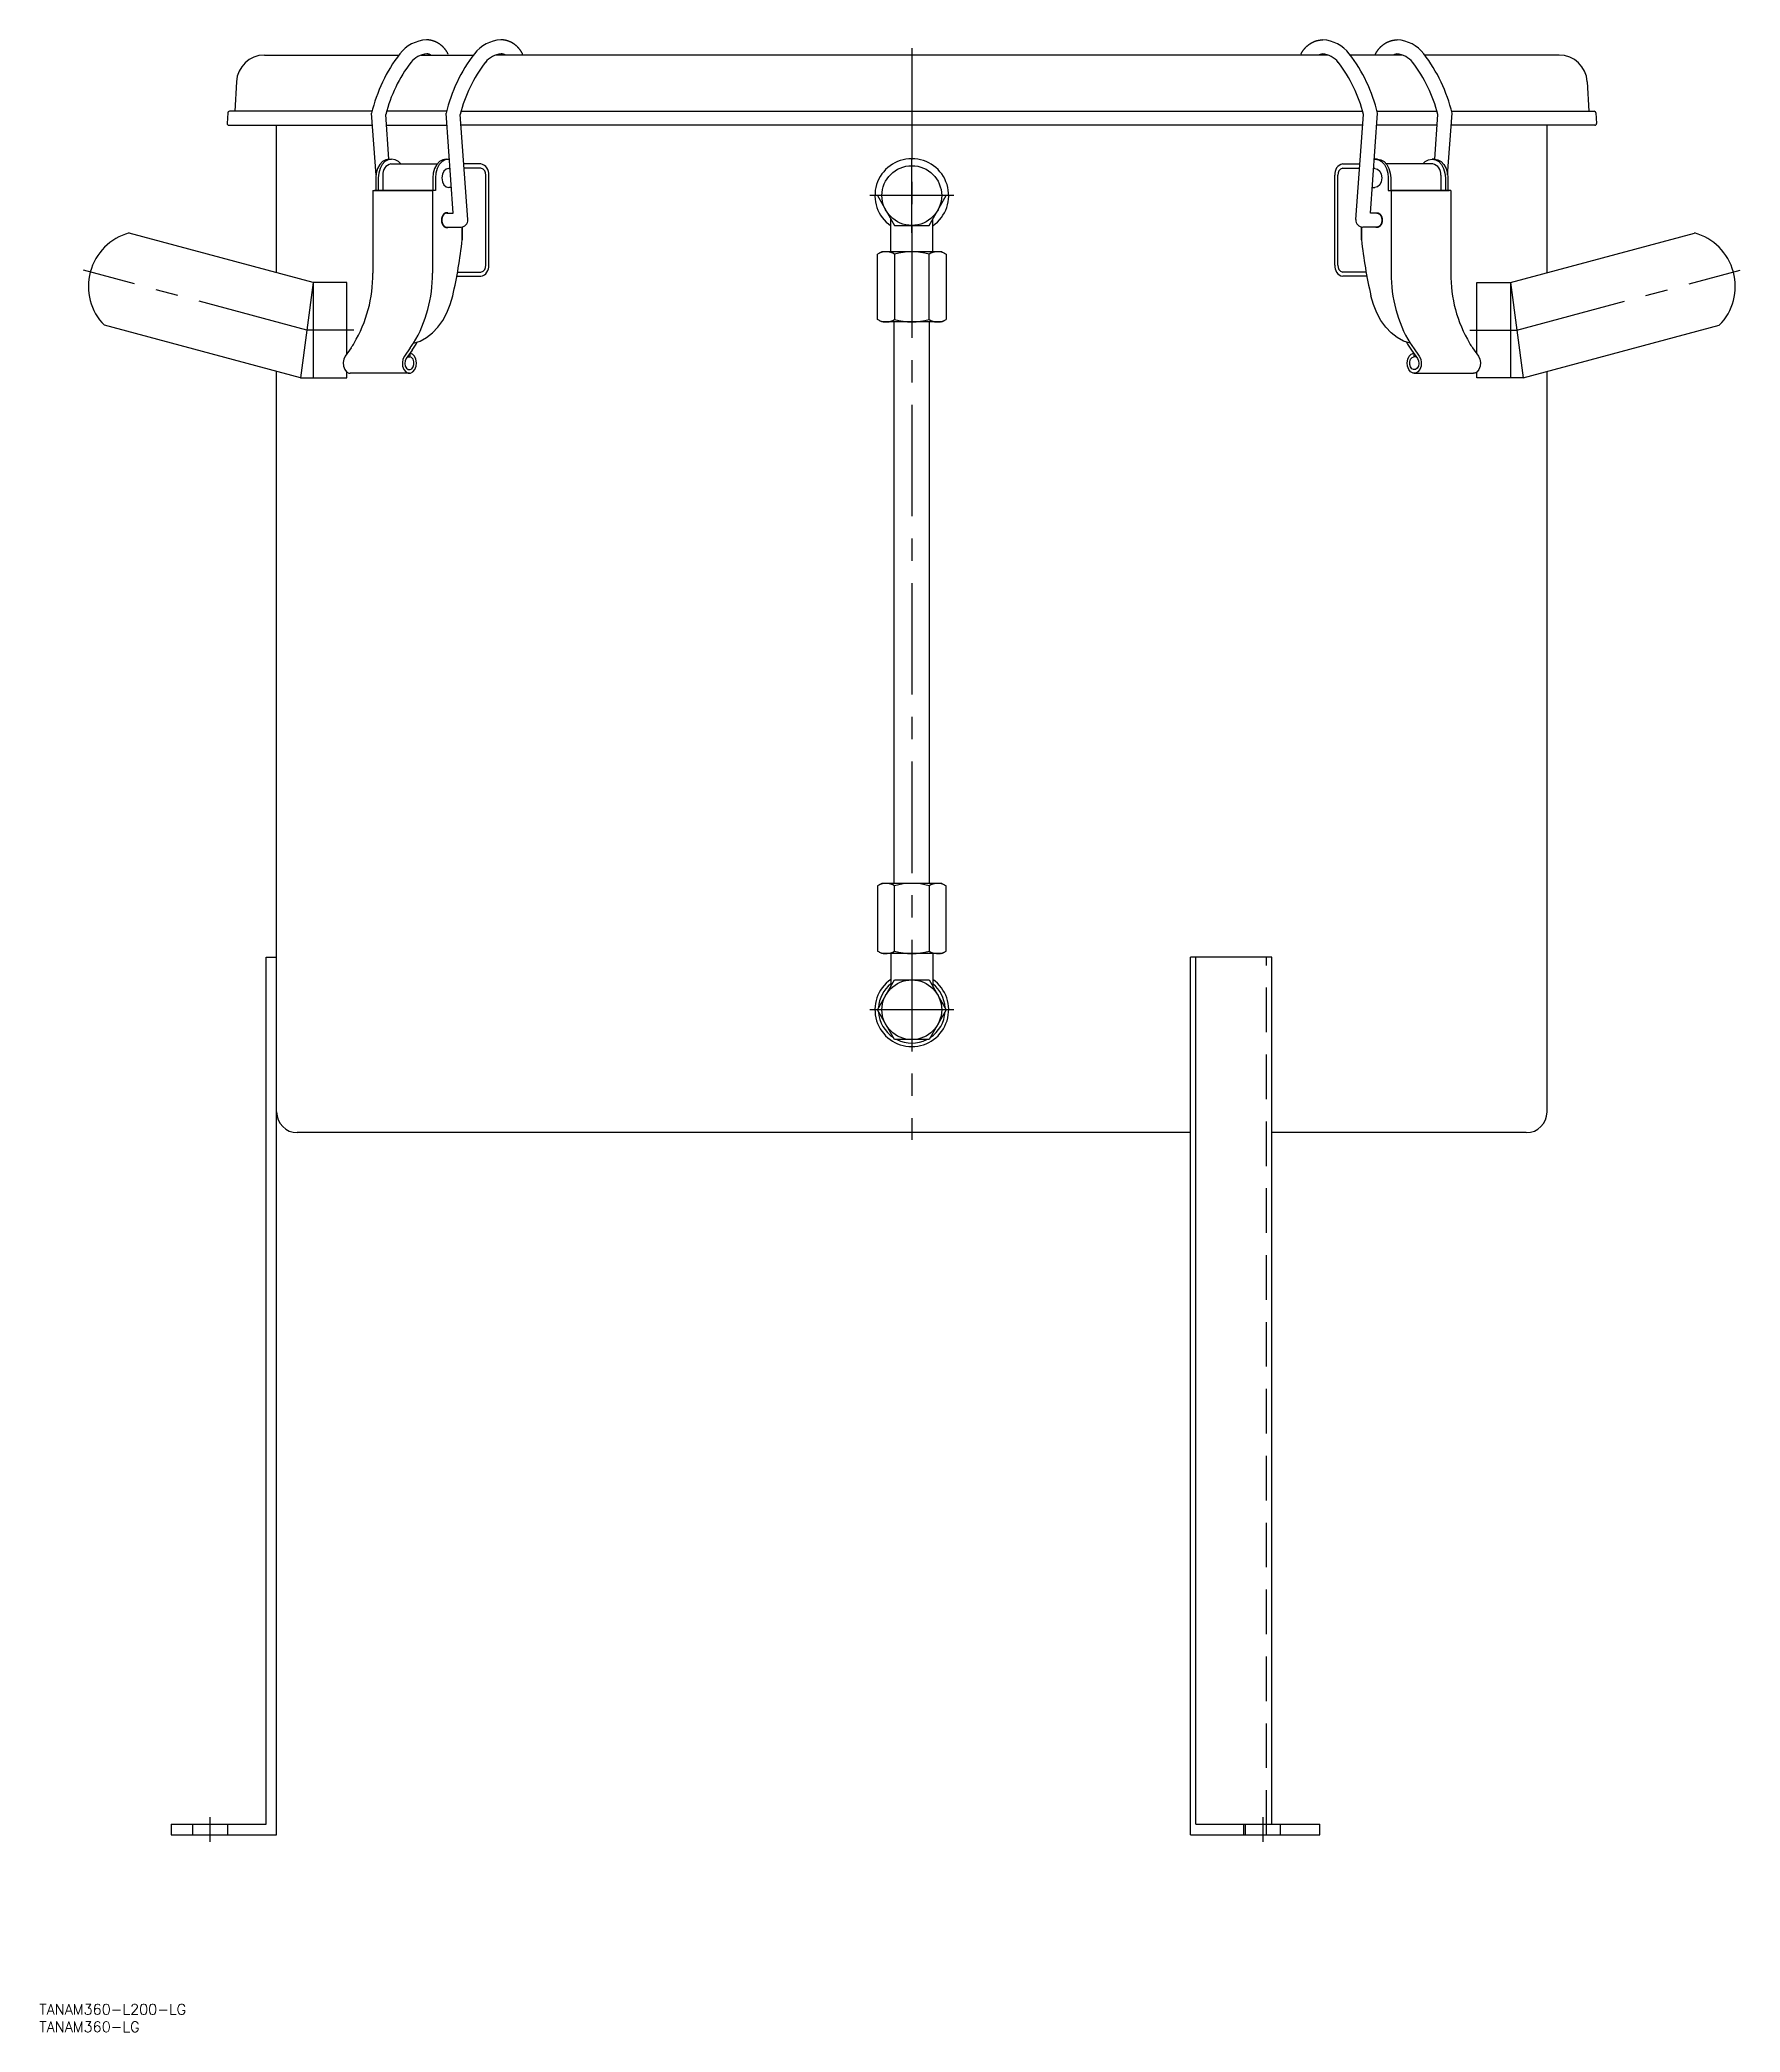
# Model space of a CAD drawing. Extents: x -248 to 845, y -890 to 199.
# Drawn here: x -248 to 236, y -890 to -323 of the extents above; entities that cross this region are included whole.
import ezdxf

# ---------------------------------------------------------------- set-up
doc = ezdxf.new("R2010")
doc.units = 0
doc.linetypes.add('CENTER', pattern=[50.8, 31.75, -6.35, 6.35, -6.35])
doc.linetypes.add('DASHED', pattern=[19.05, 12.7, -6.35])
doc.layers.get('0').update_dxf_attribs({"linetype": 'CONTINUOUS'})
doc.layers.add('CENTER', color=1, linetype='CONTINUOUS')
doc.styles.get("Standard").update_dxf_attribs({"font": 'txt.shx', "height": 3, "bigfont": 'bigfont.shx'})

msp = doc.modelspace()

# ---------------------------------------------------------------- texts
at = {"color": 7, "linetype": 'CONTINUOUS'}
for s, p in [('TANAM360-L200-LG', (-248.46, -885.17)), ('TANAM360-LG', (-248.46, -890.17))]:
    msp.add_text(s, height=3, dxfattribs=at).set_placement(p)

# ---------------------------------------------------------------- linework, layer by layer
at = {"color": 7, "linetype": 'CONTINUOUS'}
for p, q in [((-184.36, -327.08), (-146.09, -327.08)), ((-139.78, -327.08), (-124.88, -327.08)), ((118.56, -327.08), (-118.56, -327.08)), ((139.78, -327.08), (124.88, -327.08)), ((184.36, -327.08), (146.09, -327.08)), ((-192.35, -334.66), (-192.79, -343.08)), ((192.35, -334.66), (192.79, -343.08)), ((-194.82, -343.56), (-194.97, -346.56)), ((-153.7, -343.08), (-194.32, -343.08)), ((-152.59, -361.27), (-153.84, -343.66)), ((-148.91, -356.68), (-149.81, -344)), ((-132.49, -343.08), (-149.57, -343.08)), ((-130.6, -372.08), (-132.63, -343.66)), ((-126.46, -373.94), (-128.6, -344)), ((-128.36, -343.08), (128.36, -343.08)), ((126.46, -373.94), (128.6, -344)), ((130.6, -372.08), (132.63, -343.66)), ((132.49, -343.08), (149.57, -343.08)), ((148.91, -356.68), (149.81, -344)), ((152.59, -361.27), (153.84, -343.66)), ((153.7, -343.08), (194.32, -343.08)), ((194.82, -343.56), (194.97, -346.56)), ((-194.47, -347.08), (-153.6, -347.08)), ((-180.9, -389), (-180.9, -347.08)), ((-149.59, -347.08), (-132.39, -347.08)), ((128.38, -347.08), (-128.38, -347.08)), ((149.59, -347.08), (132.39, -347.08)), ((194.47, -347.08), (153.6, -347.08)), ((180.9, -389), (180.9, -347.08)), ((-148.85, -356.68), (-148.14, -356.68)), ((-132.58, -356.68), (-131.88, -356.68)), ((132.58, -356.68), (131.88, -356.68)), ((148.85, -356.68), (148.14, -356.68)), ((-152.66, -362.08), (-152.66, -365.68)), ((-152.66, -362.08), (-152.66, -365.68)), ((-151.96, -362.08), (-151.96, -365.68)), ((-151.96, -362.08), (-151.96, -365.68)), ((-150.61, -361.28), (-150.61, -365.68)), ((-148.35, -358.08), (-135.15, -358.08)), ((-136.4, -362.08), (-136.4, -365.68)), ((-136.4, -362.08), (-136.4, -365.68)), ((-135.69, -362.08), (-135.69, -365.68)), ((-135.69, -362.08), (-135.69, -365.68)), ((-131.88, -359.33), (-131.51, -359.33)), ((-122.75, -358.08), (-127.59, -358.08)), ((-122.75, -359.28), (-127.51, -359.28)), ((-121.34, -386.88), (-121.34, -361.28)), ((-120.49, -386.88), (-120.49, -361.28)), ((120.49, -386.88), (120.49, -361.28)), ((121.34, -386.88), (121.34, -361.28)), ((122.75, -358.08), (127.59, -358.08)), ((122.75, -359.28), (127.51, -359.28)), ((131.88, -359.33), (131.51, -359.33)), ((148.35, -358.08), (135.15, -358.08)), ((135.69, -362.08), (135.69, -365.68)), ((135.69, -362.08), (135.69, -365.68)), ((136.4, -362.08), (136.4, -365.68)), ((136.4, -362.08), (136.4, -365.68)), ((150.61, -361.28), (150.61, -365.68)), ((151.96, -362.08), (151.96, -365.68)), ((151.96, -362.08), (151.96, -365.68)), ((152.66, -362.08), (152.66, -365.68)), ((152.66, -362.08), (152.66, -365.68)), ((-153.51, -365.68), (-136.54, -365.68)), ((-153.51, -365.68), (-153.51, -389.23)), ((-135.69, -365.68), (-152.99, -365.68)), ((-135.69, -365.68), (-136.54, -365.68)), ((-136.54, -365.68), (-136.54, -389.23)), ((-131.12, -364.83), (-131.88, -364.83)), ((-9.81, -367.08), (-4.91, -375.58)), ((4.91, -375.58), (9.81, -367.08)), ((131.12, -364.83), (131.88, -364.83)), ((135.69, -365.68), (152.99, -365.68)), ((135.69, -365.68), (136.54, -365.68)), ((136.54, -365.68), (136.54, -389.23)), ((153.51, -365.68), (136.54, -365.68)), ((153.51, -365.68), (153.51, -389.23)), ((-132.44, -372.08), (-130.6, -372.08)), ((-6, -383.08), (-6, -373.69)), ((6, -383.08), (6, -373.69)), ((132.44, -372.08), (130.6, -372.08)), ((-170.48, -391.8), (-222.91, -377.75)), ((-132.44, -376.08), (-128.46, -376.08)), ((-128.06, -376.04), (-128.06, -379.68)), ((-128.06, -379.68), (-128.06, -376.04)), ((-4.91, -375.58), (4.91, -375.58)), ((128.06, -376.04), (128.06, -379.68)), ((128.06, -379.68), (128.06, -376.04)), ((132.44, -376.08), (128.46, -376.08)), ((170.48, -391.8), (222.91, -377.75)), ((-8.58, -383.08), (-9.81, -383.8)), ((-9.81, -402.37), (-9.81, -383.8)), ((8.58, -383.08), (-8.58, -383.08)), ((-4.91, -383.8), (-4.91, -402.37)), ((4.91, -402.37), (4.91, -383.8)), ((8.58, -383.08), (9.81, -383.8)), ((9.81, -383.8), (9.81, -402.37)), ((-129.58, -390.08), (-122.75, -390.08)), ((-129.36, -388.88), (-122.75, -388.88)), ((129.36, -388.88), (122.75, -388.88)), ((129.58, -390.08), (122.75, -390.08)), ((-170.48, -391.8), (-174.06, -419)), ((-160.88, -391.8), (-170.48, -391.8)), ((-170.48, -391.8), (-170.48, -419)), ((-160.88, -412.17), (-160.88, -391.8)), ((160.88, -391.8), (170.48, -391.8)), ((160.88, -412.17), (160.88, -391.8)), ((170.48, -391.8), (174.06, -419)), ((170.48, -391.8), (170.48, -419)), ((-8.58, -403.08), (-9.81, -402.37)), ((8.58, -403.08), (9.81, -402.37)), ((-174.06, -419), (-229.95, -404.02)), ((8.58, -403.08), (-8.58, -403.08)), ((-5, -562.98), (-5, -403.08)), ((5, -562.98), (5, -403.08)), ((174.06, -419), (229.95, -404.02)), ((-159.66, -410.44), (-161.34, -412.82)), ((-158.86, -409.14), (-158.79, -409.14)), ((-158.86, -409.14), (-158.79, -409.14)), ((-142.83, -410.44), (-144.51, -412.82)), ((-142.33, -411.15), (-144.01, -413.52)), ((-143.63, -412.99), (-142.97, -412.99)), ((-142.92, -411.99), (-142.97, -412.99)), ((-142.92, -411.99), (-142.92, -411.99)), ((-141.89, -409.14), (-141.96, -409.14)), ((141.89, -409.14), (141.96, -409.14)), ((142.33, -411.15), (144.01, -413.52)), ((142.83, -410.44), (144.51, -412.82)), ((142.92, -411.99), (142.97, -412.99)), ((142.92, -411.99), (142.92, -411.99)), ((143.63, -412.99), (142.97, -412.99)), ((158.86, -409.14), (158.79, -409.14)), ((158.86, -409.14), (158.79, -409.14)), ((159.66, -410.44), (161.34, -412.82)), ((-180.9, -833.98), (-180.9, -417.16)), ((-174.06, -419), (-160.88, -419)), ((-160.88, -419), (-160.88, -417.33)), ((-143.08, -417.68), (-159.91, -417.68)), ((-143.08, -417.68), (-159.91, -417.68)), ((143.08, -417.68), (159.91, -417.68)), ((143.08, -417.68), (159.91, -417.68)), ((160.88, -419), (160.88, -417.33)), ((174.06, -419), (160.88, -419)), ((180.9, -628.08), (180.9, -417.16)), ((-8.58, -562.98), (-9.81, -563.7)), ((-9.81, -563.7), (-9.81, -582.27)), ((8.58, -562.98), (-8.58, -562.98)), ((-4.91, -582.27), (-4.91, -563.7)), ((4.91, -563.7), (4.91, -582.27)), ((8.58, -562.98), (9.81, -563.7)), ((9.81, -582.27), (9.81, -563.7)), ((-183.9, -583.98), (-180.9, -583.98)), ((-183.9, -830.98), (-183.9, -583.98)), ((-8.58, -582.98), (-9.81, -582.27)), ((8.58, -582.98), (-8.58, -582.98)), ((-6, -582.98), (-6, -592.37)), ((6, -582.98), (6, -592.37)), ((8.58, -582.98), (9.81, -582.27)), ((79.37, -833.98), (79.37, -583.98)), ((102.49, -583.98), (79.37, -583.98)), ((80.84, -830.98), (80.84, -583.98)), ((102.49, -830.98), (102.49, -583.98)), ((-9.81, -598.98), (-4.91, -590.48)), ((-4.91, -590.48), (4.91, -590.48)), ((4.91, -590.48), (9.81, -598.98)), ((-4.91, -607.48), (-9.81, -598.98)), ((9.81, -598.98), (4.91, -607.48)), ((4.91, -607.48), (-4.91, -607.48)), ((79.37, -633.98), (-175, -633.98)), ((175, -633.98), (102.49, -633.98)), ((-210.9, -830.98), (-183.9, -830.98)), ((-210.9, -830.98), (-210.9, -833.98)), ((-210.9, -833.98), (-180.9, -833.98)), ((79.37, -833.98), (116.23, -833.98)), ((80.84, -830.98), (116.23, -830.98)), ((94.57, -833.98), (94.57, -830.98)), ((116.23, -833.98), (116.23, -830.98))]:
    msp.add_line(p, q, dxfattribs=at)
at = {"color": 3, "linetype": 'DASHED'}
for p, q in [((101.02, -833.98), (101.02, -583.98)), ((-204.9, -830.98), (-204.9, -833.98)), ((-194.9, -830.98), (-194.9, -833.98)), ((95.01, -833.98), (95.01, -830.98)), ((105.01, -833.98), (105.01, -830.98))]:
    msp.add_line(p, q, dxfattribs=at)
at = {"color": 7, "linetype": 'CONTINUOUS', "flags": 128}
for points in [[(-148.85, -356.68), (-149.83, -356.87), (-150.76, -357.41), (-151.55, -358.26), (-152.15, -359.38), (-152.53, -360.69), (-152.66, -362.08)], [(-145.57, -358.08), (-146.23, -357.41), (-147.15, -356.87), (-148.14, -356.68), (-149.13, -356.87), (-150.05, -357.41), (-150.84, -358.26), (-151.45, -359.38), (-151.83, -360.69), (-151.96, -362.08)], [(-132.58, -356.68), (-133.57, -356.87), (-134.49, -357.41), (-135.28, -358.26), (-135.89, -359.38), (-136.27, -360.69), (-136.4, -362.08)], [(-131.7, -356.72), (-131.88, -356.68), (-132.86, -356.87), (-133.78, -357.41), (-134.58, -358.26), (-135.18, -359.38), (-135.56, -360.69), (-135.69, -362.08)], [(131.7, -356.72), (131.88, -356.68), (132.86, -356.87), (133.78, -357.41), (134.58, -358.26), (135.18, -359.38), (135.56, -360.69), (135.69, -362.08)], [(132.58, -356.68), (133.57, -356.87), (134.49, -357.41), (135.28, -358.26), (135.89, -359.38), (136.27, -360.69), (136.4, -362.08)], [(145.57, -358.08), (146.23, -357.41), (147.15, -356.87), (148.14, -356.68), (149.13, -356.87), (150.05, -357.41), (150.84, -358.26), (151.45, -359.38), (151.83, -360.69), (151.96, -362.08)], [(148.85, -356.68), (149.83, -356.87), (150.76, -357.41), (151.55, -358.26), (152.15, -359.38), (152.53, -360.69), (152.66, -362.08)], [(-131.88, -359.33), (-132.62, -359.54), (-133.25, -360.14), (-133.67, -361.03), (-133.82, -362.08), (-133.67, -363.14), (-133.25, -364.03), (-132.62, -364.62), (-131.88, -364.83)], [(131.88, -359.33), (132.62, -359.54), (133.25, -360.14), (133.67, -361.03), (133.82, -362.08), (133.67, -363.14), (133.25, -364.03), (132.62, -364.62), (131.88, -364.83)], [(-141.89, -409.14), (-140.01, -408.51), (-138.21, -407.53), (-136.51, -406.21), (-134.97, -404.58), (-133.59, -402.66), (-132.41, -400.5), (-131.45, -398.13), (-130.73, -395.6)], [(141.89, -409.14), (140.01, -408.51), (138.21, -407.53), (136.51, -406.21), (134.97, -404.58), (133.59, -402.66), (132.41, -400.5), (131.45, -398.13), (130.73, -395.6)], [(-161.34, -412.82), (-161.75, -413.66), (-161.92, -414.65), (-161.84, -415.67), (-161.51, -416.58), (-160.97, -417.26), (-160.29, -417.63), (-159.91, -417.68)], [(-144.51, -412.82), (-144.92, -413.66), (-145.09, -414.65), (-145.01, -415.67), (-144.68, -416.58), (-144.14, -417.26), (-143.46, -417.63), (-142.74, -417.64), (-142.06, -417.29), (-141.51, -416.62), (-141.17, -415.72), (-141.07, -414.71), (-141.23, -413.71), (-141.63, -412.86), (-142.22, -412.26), (-142.92, -411.99)], [(-144.01, -413.52), (-144.3, -414.17), (-144.39, -414.92), (-144.25, -415.66), (-143.92, -416.26), (-143.44, -416.61), (-142.9, -416.66), (-142.39, -416.4), (-142, -415.87), (-141.8, -415.16), (-141.81, -414.4), (-142.04, -413.71), (-142.45, -413.21), (-142.97, -412.99)], [(144.51, -412.82), (144.92, -413.66), (145.09, -414.65), (145.01, -415.67), (144.68, -416.58), (144.14, -417.26), (143.46, -417.63), (142.74, -417.64), (142.06, -417.29), (141.51, -416.62), (141.17, -415.72), (141.07, -414.71), (141.23, -413.71), (141.63, -412.86), (142.22, -412.26), (142.92, -411.99)], [(144.01, -413.52), (144.3, -414.17), (144.39, -414.92), (144.25, -415.66), (143.92, -416.26), (143.44, -416.61), (142.9, -416.66), (142.39, -416.4), (142, -415.87), (141.8, -415.16), (141.81, -414.4), (142.04, -413.71), (142.45, -413.21), (142.97, -412.99)], [(161.34, -412.82), (161.75, -413.66), (161.92, -414.65), (161.84, -415.67), (161.51, -416.58), (160.97, -417.26), (160.29, -417.63), (159.91, -417.68)]]:
    msp.add_lwpolyline(points, dxfattribs=at)
at = {"color": 7, "linetype": 'CONTINUOUS'}
for points in [[(-132.04, -326.8, 0), (-132.07, -326.74, 0), (-132.1, -326.68, 0), (-132.13, -326.62, 0), (-132.16, -326.57, 0), (-132.19, -326.51, 0), (-132.22, -326.46, 0), (-132.25, -326.4, 0), (-132.28, -326.35, 0), (-132.31, -326.29, 0), (-132.34, -326.24, 0), (-132.38, -326.18, 0), (-132.41, -326.13, 0), (-132.44, -326.07, 0), (-132.48, -326.02, 0), (-132.51, -325.97, 0), (-132.55, -325.92, 0), (-132.59, -325.86, 0), (-132.62, -325.81, 0), (-132.66, -325.76, 0), (-132.69, -325.71, 0), (-132.73, -325.66, 0), (-132.77, -325.61, 0), (-132.81, -325.56, 0), (-132.84, -325.5, 0), (-132.88, -325.45, 0), (-132.92, -325.41, 0), (-132.96, -325.36, 0), (-133, -325.31, 0), (-133.04, -325.26, 0), (-133.08, -325.21, 0), (-133.12, -325.17, 0), (-133.16, -325.12, 0), (-133.2, -325.07, 0), (-133.25, -325.02, 0), (-133.29, -324.98, 0), (-133.33, -324.93, 0), (-133.37, -324.89, 0), (-133.41, -324.84, 0), (-133.46, -324.8, 0), (-133.5, -324.75, 0), (-133.55, -324.71, 0), (-133.59, -324.67, 0), (-133.64, -324.62, 0), (-133.68, -324.58, 0), (-133.73, -324.54, 0), (-133.77, -324.5, 0), (-133.82, -324.46, 0), (-133.86, -324.42, 0), (-133.91, -324.38, 0), (-133.96, -324.34, 0), (-134, -324.3, 0), (-134.05, -324.26, 0), (-134.1, -324.22, 0), (-134.15, -324.18, 0), (-134.2, -324.14, 0), (-134.25, -324.11, 0), (-134.29, -324.07, 0), (-134.34, -324.03, 0), (-134.39, -324, 0), (-134.44, -323.96, 0), (-134.49, -323.93, 0), (-134.54, -323.89, 0), (-134.59, -323.86, 0), (-134.65, -323.83, 0), (-134.7, -323.79, 0), (-134.75, -323.76, 0), (-134.8, -323.73, 0), (-134.85, -323.7, 0), (-134.9, -323.67, 0), (-134.96, -323.63, 0), (-135.01, -323.6, 0), (-135.06, -323.57, 0), (-135.11, -323.55, 0), (-135.17, -323.52, 0), (-135.22, -323.49, 0), (-135.27, -323.46, 0), (-135.33, -323.43, 0), (-135.38, -323.41, 0), (-135.44, -323.38, 0), (-135.49, -323.36, 0), (-135.54, -323.33, 0), (-135.6, -323.31, 0), (-135.66, -323.28, 0), (-135.71, -323.26, 0), (-135.76, -323.23, 0), (-135.82, -323.21, 0), (-135.88, -323.19, 0), (-135.93, -323.17, 0), (-135.99, -323.15, 0), (-136.04, -323.12, 0), (-136.1, -323.11, 0), (-136.16, -323.08, 0), (-136.21, -323.07, 0), (-136.27, -323.05, 0), (-136.33, -323.03, 0), (-136.38, -323.01, 0), (-136.44, -323, 0), (-136.5, -322.98, 0), (-136.56, -322.96, 0), (-136.61, -322.95, 0), (-136.67, -322.93, 0), (-136.73, -322.92, 0), (-136.79, -322.9, 0), (-136.84, -322.89, 0), (-136.9, -322.88, 0), (-136.96, -322.87, 0), (-137.02, -322.85, 0), (-137.08, -322.84, 0), (-137.14, -322.83, 0), (-137.19, -322.82, 0), (-137.25, -322.81, 0), (-137.31, -322.8, 0), (-137.37, -322.8, 0), (-137.43, -322.79, 0), (-137.49, -322.78, 0), (-137.55, -322.77, 0), (-137.61, -322.77, 0), (-137.66, -322.76, 0), (-137.72, -322.76, 0), (-137.78, -322.75, 0), (-137.84, -322.75, 0), (-137.9, -322.74, 0), (-137.96, -322.74, 0), (-138.02, -322.74, 0), (-138.08, -322.74, 0), (-138.14, -322.74, 0), (-138.2, -322.74, 0), (-138.26, -322.73, 0)], [(-110.83, -326.8, 0), (-110.85, -326.74, 0), (-110.88, -326.68, 0), (-110.91, -326.62, 0), (-110.94, -326.57, 0), (-110.97, -326.51, 0), (-111, -326.46, 0), (-111.04, -326.4, 0), (-111.07, -326.35, 0), (-111.1, -326.29, 0), (-111.13, -326.24, 0), (-111.17, -326.18, 0), (-111.2, -326.13, 0), (-111.23, -326.07, 0), (-111.27, -326.02, 0), (-111.3, -325.97, 0), (-111.34, -325.92, 0), (-111.37, -325.86, 0), (-111.41, -325.81, 0), (-111.44, -325.76, 0), (-111.48, -325.71, 0), (-111.52, -325.66, 0), (-111.55, -325.61, 0), (-111.59, -325.56, 0), (-111.63, -325.5, 0), (-111.67, -325.45, 0), (-111.71, -325.41, 0), (-111.75, -325.36, 0), (-111.79, -325.31, 0), (-111.83, -325.26, 0), (-111.87, -325.21, 0), (-111.91, -325.17, 0), (-111.95, -325.12, 0), (-111.99, -325.07, 0), (-112.03, -325.02, 0), (-112.07, -324.98, 0), (-112.12, -324.93, 0), (-112.16, -324.89, 0), (-112.2, -324.84, 0), (-112.25, -324.8, 0), (-112.29, -324.75, 0), (-112.33, -324.71, 0), (-112.38, -324.67, 0), (-112.42, -324.62, 0), (-112.47, -324.58, 0), (-112.51, -324.54, 0), (-112.56, -324.5, 0), (-112.61, -324.46, 0), (-112.65, -324.42, 0), (-112.7, -324.38, 0), (-112.75, -324.34, 0), (-112.79, -324.3, 0), (-112.84, -324.26, 0), (-112.89, -324.22, 0), (-112.94, -324.18, 0), (-112.98, -324.14, 0), (-113.03, -324.11, 0), (-113.08, -324.07, 0), (-113.13, -324.03, 0), (-113.18, -324, 0), (-113.23, -323.96, 0), (-113.28, -323.93, 0), (-113.33, -323.89, 0), (-113.38, -323.86, 0), (-113.43, -323.83, 0), (-113.48, -323.79, 0), (-113.53, -323.76, 0), (-113.59, -323.73, 0), (-113.64, -323.7, 0), (-113.69, -323.67, 0), (-113.74, -323.63, 0), (-113.8, -323.6, 0), (-113.85, -323.57, 0), (-113.9, -323.55, 0), (-113.95, -323.52, 0), (-114.01, -323.49, 0), (-114.06, -323.46, 0), (-114.11, -323.43, 0), (-114.17, -323.41, 0), (-114.22, -323.38, 0), (-114.28, -323.36, 0), (-114.33, -323.33, 0), (-114.39, -323.31, 0), (-114.44, -323.28, 0), (-114.5, -323.26, 0), (-114.55, -323.23, 0), (-114.61, -323.21, 0), (-114.66, -323.19, 0), (-114.72, -323.17, 0), (-114.78, -323.15, 0), (-114.83, -323.12, 0), (-114.89, -323.11, 0), (-114.94, -323.08, 0), (-115, -323.07, 0), (-115.06, -323.05, 0), (-115.11, -323.03, 0), (-115.17, -323.01, 0), (-115.23, -323, 0), (-115.29, -322.98, 0), (-115.34, -322.96, 0), (-115.4, -322.95, 0), (-115.46, -322.93, 0), (-115.52, -322.92, 0), (-115.57, -322.9, 0), (-115.63, -322.89, 0), (-115.69, -322.88, 0), (-115.75, -322.87, 0), (-115.81, -322.85, 0), (-115.86, -322.84, 0), (-115.92, -322.83, 0), (-115.98, -322.82, 0), (-116.04, -322.81, 0), (-116.1, -322.8, 0), (-116.16, -322.8, 0), (-116.22, -322.79, 0), (-116.28, -322.78, 0), (-116.33, -322.77, 0), (-116.39, -322.77, 0), (-116.45, -322.76, 0), (-116.51, -322.76, 0), (-116.57, -322.75, 0), (-116.63, -322.75, 0), (-116.69, -322.74, 0), (-116.75, -322.74, 0), (-116.81, -322.74, 0), (-116.87, -322.74, 0), (-116.92, -322.74, 0), (-116.98, -322.74, 0), (-117.04, -322.73, 0)], [(110.83, -326.8, 0), (110.85, -326.74, 0), (110.88, -326.68, 0), (110.91, -326.62, 0), (110.94, -326.57, 0), (110.97, -326.51, 0), (111, -326.46, 0), (111.04, -326.4, 0), (111.07, -326.35, 0), (111.1, -326.29, 0), (111.13, -326.24, 0), (111.17, -326.18, 0), (111.2, -326.13, 0), (111.23, -326.07, 0), (111.27, -326.02, 0), (111.3, -325.97, 0), (111.34, -325.92, 0), (111.37, -325.86, 0), (111.41, -325.81, 0), (111.44, -325.76, 0), (111.48, -325.71, 0), (111.52, -325.66, 0), (111.55, -325.61, 0), (111.59, -325.56, 0), (111.63, -325.5, 0), (111.67, -325.45, 0), (111.71, -325.41, 0), (111.75, -325.36, 0), (111.79, -325.31, 0), (111.83, -325.26, 0), (111.87, -325.21, 0), (111.91, -325.17, 0), (111.95, -325.12, 0), (111.99, -325.07, 0), (112.03, -325.02, 0), (112.07, -324.98, 0), (112.12, -324.93, 0), (112.16, -324.89, 0), (112.2, -324.84, 0), (112.25, -324.8, 0), (112.29, -324.75, 0), (112.33, -324.71, 0), (112.38, -324.67, 0), (112.42, -324.62, 0), (112.47, -324.58, 0), (112.51, -324.54, 0), (112.56, -324.5, 0), (112.61, -324.46, 0), (112.65, -324.42, 0), (112.7, -324.38, 0), (112.75, -324.34, 0), (112.79, -324.3, 0), (112.84, -324.26, 0), (112.89, -324.22, 0), (112.94, -324.18, 0), (112.98, -324.14, 0), (113.03, -324.11, 0), (113.08, -324.07, 0), (113.13, -324.03, 0), (113.18, -324, 0), (113.23, -323.96, 0), (113.28, -323.93, 0), (113.33, -323.89, 0), (113.38, -323.86, 0), (113.43, -323.83, 0), (113.48, -323.79, 0), (113.53, -323.76, 0), (113.59, -323.73, 0), (113.64, -323.7, 0), (113.69, -323.67, 0), (113.74, -323.63, 0), (113.8, -323.6, 0), (113.85, -323.57, 0), (113.9, -323.55, 0), (113.95, -323.52, 0), (114.01, -323.49, 0), (114.06, -323.46, 0), (114.11, -323.43, 0), (114.17, -323.41, 0), (114.22, -323.38, 0), (114.28, -323.36, 0), (114.33, -323.33, 0), (114.39, -323.31, 0), (114.44, -323.28, 0), (114.5, -323.26, 0), (114.55, -323.23, 0), (114.61, -323.21, 0), (114.66, -323.19, 0), (114.72, -323.17, 0), (114.78, -323.15, 0), (114.83, -323.12, 0), (114.89, -323.11, 0), (114.94, -323.08, 0), (115, -323.07, 0), (115.06, -323.05, 0), (115.11, -323.03, 0), (115.17, -323.01, 0), (115.23, -323, 0), (115.29, -322.98, 0), (115.34, -322.96, 0), (115.4, -322.95, 0), (115.46, -322.93, 0), (115.52, -322.92, 0), (115.57, -322.9, 0), (115.63, -322.89, 0), (115.69, -322.88, 0), (115.75, -322.87, 0), (115.81, -322.85, 0), (115.86, -322.84, 0), (115.92, -322.83, 0), (115.98, -322.82, 0), (116.04, -322.81, 0), (116.1, -322.8, 0), (116.16, -322.8, 0), (116.22, -322.79, 0), (116.28, -322.78, 0), (116.33, -322.77, 0), (116.39, -322.77, 0), (116.45, -322.76, 0), (116.51, -322.76, 0), (116.57, -322.75, 0), (116.63, -322.75, 0), (116.69, -322.74, 0), (116.75, -322.74, 0), (116.81, -322.74, 0), (116.87, -322.74, 0), (116.92, -322.74, 0), (116.98, -322.74, 0), (117.04, -322.73, 0)], [(132.04, -326.8, 0), (132.07, -326.74, 0), (132.1, -326.68, 0), (132.13, -326.62, 0), (132.16, -326.57, 0), (132.19, -326.51, 0), (132.22, -326.46, 0), (132.25, -326.4, 0), (132.28, -326.35, 0), (132.31, -326.29, 0), (132.34, -326.24, 0), (132.38, -326.18, 0), (132.41, -326.13, 0), (132.44, -326.07, 0), (132.48, -326.02, 0), (132.51, -325.97, 0), (132.55, -325.92, 0), (132.59, -325.86, 0), (132.62, -325.81, 0), (132.66, -325.76, 0), (132.69, -325.71, 0), (132.73, -325.66, 0), (132.77, -325.61, 0), (132.81, -325.56, 0), (132.84, -325.5, 0), (132.88, -325.45, 0), (132.92, -325.41, 0), (132.96, -325.36, 0), (133, -325.31, 0), (133.04, -325.26, 0), (133.08, -325.21, 0), (133.12, -325.17, 0), (133.16, -325.12, 0), (133.2, -325.07, 0), (133.25, -325.02, 0), (133.29, -324.98, 0), (133.33, -324.93, 0), (133.37, -324.89, 0), (133.41, -324.84, 0), (133.46, -324.8, 0), (133.5, -324.75, 0), (133.55, -324.71, 0), (133.59, -324.67, 0), (133.64, -324.62, 0), (133.68, -324.58, 0), (133.73, -324.54, 0), (133.77, -324.5, 0), (133.82, -324.46, 0), (133.86, -324.42, 0), (133.91, -324.38, 0), (133.96, -324.34, 0), (134, -324.3, 0), (134.05, -324.26, 0), (134.1, -324.22, 0), (134.15, -324.18, 0), (134.2, -324.14, 0), (134.25, -324.11, 0), (134.29, -324.07, 0), (134.34, -324.03, 0), (134.39, -324, 0), (134.44, -323.96, 0), (134.49, -323.93, 0), (134.54, -323.89, 0), (134.59, -323.86, 0), (134.65, -323.83, 0), (134.7, -323.79, 0), (134.75, -323.76, 0), (134.8, -323.73, 0), (134.85, -323.7, 0), (134.9, -323.67, 0), (134.96, -323.63, 0), (135.01, -323.6, 0), (135.06, -323.57, 0), (135.11, -323.55, 0), (135.17, -323.52, 0), (135.22, -323.49, 0), (135.27, -323.46, 0), (135.33, -323.43, 0), (135.38, -323.41, 0), (135.44, -323.38, 0), (135.49, -323.36, 0), (135.54, -323.33, 0), (135.6, -323.31, 0), (135.66, -323.28, 0), (135.71, -323.26, 0), (135.76, -323.23, 0), (135.82, -323.21, 0), (135.88, -323.19, 0), (135.93, -323.17, 0), (135.99, -323.15, 0), (136.04, -323.12, 0), (136.1, -323.11, 0), (136.16, -323.08, 0), (136.21, -323.07, 0), (136.27, -323.05, 0), (136.33, -323.03, 0), (136.38, -323.01, 0), (136.44, -323, 0), (136.5, -322.98, 0), (136.56, -322.96, 0), (136.61, -322.95, 0), (136.67, -322.93, 0), (136.73, -322.92, 0), (136.79, -322.9, 0), (136.84, -322.89, 0), (136.9, -322.88, 0), (136.96, -322.87, 0), (137.02, -322.85, 0), (137.08, -322.84, 0), (137.14, -322.83, 0), (137.19, -322.82, 0), (137.25, -322.81, 0), (137.31, -322.8, 0), (137.37, -322.8, 0), (137.43, -322.79, 0), (137.49, -322.78, 0), (137.55, -322.77, 0), (137.61, -322.77, 0), (137.66, -322.76, 0), (137.72, -322.76, 0), (137.78, -322.75, 0), (137.84, -322.75, 0), (137.9, -322.74, 0), (137.96, -322.74, 0), (138.02, -322.74, 0), (138.08, -322.74, 0), (138.14, -322.74, 0), (138.2, -322.74, 0), (138.26, -322.73, 0)], [(-132.1, -372.04, 0), (-132.14, -372.02, 0), (-132.18, -372.01, 0), (-132.23, -372, 0), (-132.27, -372, 0), (-132.31, -371.99, 0), (-132.35, -371.99, 0), (-132.4, -371.98, 0), (-132.44, -371.98, 0), (-132.48, -371.98, 0), (-132.52, -371.99, 0), (-132.56, -371.99, 0), (-132.61, -372, 0), (-132.65, -372, 0), (-132.69, -372.01, 0), (-132.73, -372.02, 0), (-132.78, -372.04, 0), (-132.82, -372.05, 0), (-132.86, -372.06, 0), (-132.9, -372.08, 0), (-132.94, -372.1, 0), (-132.98, -372.12, 0), (-133.02, -372.14, 0), (-133.06, -372.17, 0), (-133.1, -372.19, 0), (-133.13, -372.22, 0), (-133.17, -372.24, 0), (-133.21, -372.27, 0), (-133.25, -372.3, 0), (-133.28, -372.33, 0), (-133.32, -372.37, 0), (-133.35, -372.4, 0), (-133.38, -372.44, 0), (-133.42, -372.48, 0), (-133.45, -372.51, 0), (-133.48, -372.56, 0), (-133.51, -372.6, 0), (-133.54, -372.64, 0), (-133.57, -372.68, 0), (-133.6, -372.73, 0), (-133.62, -372.77, 0), (-133.65, -372.82, 0), (-133.68, -372.87, 0), (-133.7, -372.92, 0), (-133.72, -372.96, 0), (-133.75, -373.01, 0), (-133.77, -373.07, 0), (-133.79, -373.12, 0), (-133.81, -373.17, 0), (-133.82, -373.22, 0), (-133.84, -373.28, 0), (-133.85, -373.33, 0), (-133.87, -373.39, 0), (-133.88, -373.44, 0), (-133.9, -373.5, 0), (-133.91, -373.56, 0), (-133.92, -373.62, 0), (-133.93, -373.67, 0), (-133.93, -373.73, 0), (-133.94, -373.79, 0), (-133.95, -373.85, 0), (-133.95, -373.91, 0), (-133.95, -373.96, 0), (-133.95, -374.02, 0), (-133.96, -374.08, 0), (-133.95, -374.14, 0), (-133.95, -374.2, 0), (-133.95, -374.26, 0), (-133.95, -374.32, 0), (-133.94, -374.38, 0), (-133.93, -374.44, 0), (-133.93, -374.49, 0), (-133.92, -374.55, 0), (-133.91, -374.61, 0), (-133.9, -374.67, 0), (-133.88, -374.72, 0), (-133.87, -374.78, 0), (-133.85, -374.83, 0), (-133.84, -374.89, 0), (-133.82, -374.94, 0), (-133.81, -375, 0), (-133.79, -375.05, 0), (-133.77, -375.1, 0), (-133.75, -375.15, 0), (-133.72, -375.2, 0), (-133.7, -375.25, 0), (-133.68, -375.3, 0), (-133.65, -375.35, 0), (-133.62, -375.39, 0), (-133.6, -375.44, 0), (-133.57, -375.48, 0), (-133.54, -375.53, 0), (-133.51, -375.57, 0), (-133.48, -375.61, 0), (-133.45, -375.65, 0), (-133.42, -375.69, 0), (-133.38, -375.73, 0), (-133.35, -375.76, 0), (-133.32, -375.8, 0), (-133.28, -375.83, 0), (-133.25, -375.86, 0), (-133.21, -375.89, 0), (-133.17, -375.92, 0), (-133.13, -375.95, 0), (-133.1, -375.98, 0), (-133.06, -376, 0), (-133.02, -376.02, 0), (-132.98, -376.05, 0), (-132.94, -376.07, 0), (-132.9, -376.08, 0), (-132.86, -376.1, 0), (-132.82, -376.12, 0), (-132.78, -376.13, 0), (-132.73, -376.14, 0), (-132.69, -376.15, 0), (-132.65, -376.16, 0), (-132.61, -376.17, 0), (-132.56, -376.18, 0), (-132.52, -376.18, 0), (-132.48, -376.18, 0), (-132.44, -376.18, 0), (-132.4, -376.18, 0), (-132.35, -376.18, 0), (-132.31, -376.18, 0), (-132.27, -376.17, 0), (-132.23, -376.16, 0), (-132.18, -376.15, 0), (-132.14, -376.14, 0), (-132.1, -376.13, 0)], [(-132.44, -372.08, 0), (-132.48, -372.08, 0), (-132.51, -372.08, 0), (-132.54, -372.09, 0), (-132.58, -372.09, 0), (-132.61, -372.1, 0), (-132.65, -372.1, 0), (-132.68, -372.11, 0), (-132.72, -372.12, 0), (-132.75, -372.13, 0), (-132.78, -372.14, 0), (-132.82, -372.15, 0), (-132.85, -372.17, 0), (-132.88, -372.18, 0), (-132.92, -372.2, 0), (-132.95, -372.22, 0), (-132.98, -372.24, 0), (-133.01, -372.25, 0), (-133.05, -372.27, 0), (-133.08, -372.3, 0), (-133.11, -372.32, 0), (-133.14, -372.34, 0), (-133.17, -372.37, 0), (-133.2, -372.39, 0), (-133.23, -372.42, 0), (-133.25, -372.45, 0), (-133.28, -372.48, 0), (-133.31, -372.51, 0), (-133.34, -372.54, 0), (-133.37, -372.57, 0), (-133.39, -372.6, 0), (-133.42, -372.63, 0), (-133.44, -372.67, 0), (-133.47, -372.7, 0), (-133.49, -372.74, 0), (-133.51, -372.78, 0), (-133.53, -372.81, 0), (-133.56, -372.85, 0), (-133.58, -372.89, 0), (-133.6, -372.93, 0), (-133.62, -372.97, 0), (-133.64, -373.01, 0), (-133.65, -373.06, 0), (-133.67, -373.1, 0), (-133.69, -373.14, 0), (-133.7, -373.18, 0), (-133.72, -373.23, 0), (-133.73, -373.27, 0), (-133.75, -373.32, 0), (-133.76, -373.36, 0), (-133.77, -373.41, 0), (-133.78, -373.45, 0), (-133.79, -373.5, 0), (-133.8, -373.55, 0), (-133.81, -373.6, 0), (-133.82, -373.64, 0), (-133.83, -373.69, 0), (-133.83, -373.74, 0), (-133.84, -373.79, 0), (-133.84, -373.84, 0), (-133.85, -373.89, 0), (-133.85, -373.94, 0), (-133.85, -373.99, 0), (-133.85, -374.03, 0), (-133.85, -374.08, 0), (-133.85, -374.13, 0), (-133.85, -374.18, 0), (-133.85, -374.23, 0), (-133.85, -374.28, 0), (-133.84, -374.33, 0), (-133.84, -374.38, 0), (-133.83, -374.43, 0), (-133.83, -374.47, 0), (-133.82, -374.52, 0), (-133.81, -374.57, 0), (-133.8, -374.62, 0), (-133.79, -374.66, 0), (-133.78, -374.71, 0), (-133.77, -374.76, 0), (-133.76, -374.8, 0), (-133.75, -374.85, 0), (-133.73, -374.89, 0), (-133.72, -374.94, 0), (-133.7, -374.98, 0), (-133.69, -375.03, 0), (-133.67, -375.07, 0), (-133.65, -375.11, 0), (-133.64, -375.15, 0), (-133.62, -375.19, 0), (-133.6, -375.23, 0), (-133.58, -375.27, 0), (-133.56, -375.31, 0), (-133.53, -375.35, 0), (-133.51, -375.39, 0), (-133.49, -375.43, 0), (-133.47, -375.46, 0), (-133.44, -375.5, 0), (-133.42, -375.53, 0), (-133.39, -375.56, 0), (-133.37, -375.6, 0), (-133.34, -375.63, 0), (-133.31, -375.66, 0), (-133.28, -375.69, 0), (-133.25, -375.72, 0), (-133.23, -375.75, 0), (-133.2, -375.77, 0), (-133.17, -375.8, 0), (-133.14, -375.82, 0), (-133.11, -375.85, 0), (-133.08, -375.87, 0), (-133.05, -375.89, 0), (-133.01, -375.91, 0), (-132.98, -375.93, 0), (-132.95, -375.95, 0), (-132.92, -375.97, 0), (-132.88, -375.98, 0), (-132.85, -376, 0), (-132.82, -376.01, 0), (-132.78, -376.02, 0), (-132.75, -376.03, 0), (-132.72, -376.04, 0), (-132.68, -376.05, 0), (-132.65, -376.06, 0), (-132.61, -376.07, 0), (-132.58, -376.07, 0), (-132.54, -376.08, 0), (-132.51, -376.08, 0), (-132.48, -376.08, 0), (-132.44, -376.08, 0)], [(132.1, -372.04, 0), (132.14, -372.02, 0), (132.18, -372.01, 0), (132.23, -372, 0), (132.27, -372, 0), (132.31, -371.99, 0), (132.35, -371.99, 0), (132.4, -371.98, 0), (132.44, -371.98, 0), (132.48, -371.98, 0), (132.52, -371.99, 0), (132.56, -371.99, 0), (132.61, -372, 0), (132.65, -372, 0), (132.69, -372.01, 0), (132.73, -372.02, 0), (132.78, -372.04, 0), (132.82, -372.05, 0), (132.86, -372.06, 0), (132.9, -372.08, 0), (132.94, -372.1, 0), (132.98, -372.12, 0), (133.02, -372.14, 0), (133.06, -372.17, 0), (133.1, -372.19, 0), (133.13, -372.22, 0), (133.17, -372.24, 0), (133.21, -372.27, 0), (133.25, -372.3, 0), (133.28, -372.33, 0), (133.32, -372.37, 0), (133.35, -372.4, 0), (133.38, -372.44, 0), (133.42, -372.48, 0), (133.45, -372.51, 0), (133.48, -372.56, 0), (133.51, -372.6, 0), (133.54, -372.64, 0), (133.57, -372.68, 0), (133.6, -372.73, 0), (133.62, -372.77, 0), (133.65, -372.82, 0), (133.68, -372.87, 0), (133.7, -372.92, 0), (133.72, -372.96, 0), (133.75, -373.01, 0), (133.77, -373.07, 0), (133.79, -373.12, 0), (133.81, -373.17, 0), (133.82, -373.22, 0), (133.84, -373.28, 0), (133.85, -373.33, 0), (133.87, -373.39, 0), (133.88, -373.44, 0), (133.9, -373.5, 0), (133.91, -373.56, 0), (133.92, -373.62, 0), (133.93, -373.67, 0), (133.93, -373.73, 0), (133.94, -373.79, 0), (133.95, -373.85, 0), (133.95, -373.91, 0), (133.95, -373.96, 0), (133.95, -374.02, 0), (133.96, -374.08, 0), (133.95, -374.14, 0), (133.95, -374.2, 0), (133.95, -374.26, 0), (133.95, -374.32, 0), (133.94, -374.38, 0), (133.93, -374.44, 0), (133.93, -374.49, 0), (133.92, -374.55, 0), (133.91, -374.61, 0), (133.9, -374.67, 0), (133.88, -374.72, 0), (133.87, -374.78, 0), (133.85, -374.83, 0), (133.84, -374.89, 0), (133.82, -374.94, 0), (133.81, -375, 0), (133.79, -375.05, 0), (133.77, -375.1, 0), (133.75, -375.15, 0), (133.72, -375.2, 0), (133.7, -375.25, 0), (133.68, -375.3, 0), (133.65, -375.35, 0), (133.62, -375.39, 0), (133.6, -375.44, 0), (133.57, -375.48, 0), (133.54, -375.53, 0), (133.51, -375.57, 0), (133.48, -375.61, 0), (133.45, -375.65, 0), (133.42, -375.69, 0), (133.38, -375.73, 0), (133.35, -375.76, 0), (133.32, -375.8, 0), (133.28, -375.83, 0), (133.25, -375.86, 0), (133.21, -375.89, 0), (133.17, -375.92, 0), (133.13, -375.95, 0), (133.1, -375.98, 0), (133.06, -376, 0), (133.02, -376.02, 0), (132.98, -376.05, 0), (132.94, -376.07, 0), (132.9, -376.08, 0), (132.86, -376.1, 0), (132.82, -376.12, 0), (132.78, -376.13, 0), (132.73, -376.14, 0), (132.69, -376.15, 0), (132.65, -376.16, 0), (132.61, -376.17, 0), (132.56, -376.18, 0), (132.52, -376.18, 0), (132.48, -376.18, 0), (132.44, -376.18, 0), (132.4, -376.18, 0), (132.35, -376.18, 0), (132.31, -376.18, 0), (132.27, -376.17, 0), (132.23, -376.16, 0), (132.18, -376.15, 0), (132.14, -376.14, 0), (132.1, -376.13, 0)], [(132.44, -372.08, 0), (132.48, -372.08, 0), (132.51, -372.08, 0), (132.54, -372.09, 0), (132.58, -372.09, 0), (132.61, -372.1, 0), (132.65, -372.1, 0), (132.68, -372.11, 0), (132.72, -372.12, 0), (132.75, -372.13, 0), (132.78, -372.14, 0), (132.82, -372.15, 0), (132.85, -372.17, 0), (132.88, -372.18, 0), (132.92, -372.2, 0), (132.95, -372.22, 0), (132.98, -372.24, 0), (133.01, -372.25, 0), (133.05, -372.27, 0), (133.08, -372.3, 0), (133.11, -372.32, 0), (133.14, -372.34, 0), (133.17, -372.37, 0), (133.2, -372.39, 0), (133.23, -372.42, 0), (133.25, -372.45, 0), (133.28, -372.48, 0), (133.31, -372.51, 0), (133.34, -372.54, 0), (133.37, -372.57, 0), (133.39, -372.6, 0), (133.42, -372.63, 0), (133.44, -372.67, 0), (133.47, -372.7, 0), (133.49, -372.74, 0), (133.51, -372.78, 0), (133.53, -372.81, 0), (133.56, -372.85, 0), (133.58, -372.89, 0), (133.6, -372.93, 0), (133.62, -372.97, 0), (133.64, -373.01, 0), (133.65, -373.06, 0), (133.67, -373.1, 0), (133.69, -373.14, 0), (133.7, -373.18, 0), (133.72, -373.23, 0), (133.73, -373.27, 0), (133.75, -373.32, 0), (133.76, -373.36, 0), (133.77, -373.41, 0), (133.78, -373.45, 0), (133.79, -373.5, 0), (133.8, -373.55, 0), (133.81, -373.6, 0), (133.82, -373.64, 0), (133.83, -373.69, 0), (133.83, -373.74, 0), (133.84, -373.79, 0), (133.84, -373.84, 0), (133.85, -373.89, 0), (133.85, -373.94, 0), (133.85, -373.99, 0), (133.85, -374.03, 0), (133.85, -374.08, 0), (133.85, -374.13, 0), (133.85, -374.18, 0), (133.85, -374.23, 0), (133.85, -374.28, 0), (133.84, -374.33, 0), (133.84, -374.38, 0), (133.83, -374.43, 0), (133.83, -374.47, 0), (133.82, -374.52, 0), (133.81, -374.57, 0), (133.8, -374.62, 0), (133.79, -374.66, 0), (133.78, -374.71, 0), (133.77, -374.76, 0), (133.76, -374.8, 0), (133.75, -374.85, 0), (133.73, -374.89, 0), (133.72, -374.94, 0), (133.7, -374.98, 0), (133.69, -375.03, 0), (133.67, -375.07, 0), (133.65, -375.11, 0), (133.64, -375.15, 0), (133.62, -375.19, 0), (133.6, -375.23, 0), (133.58, -375.27, 0), (133.56, -375.31, 0), (133.53, -375.35, 0), (133.51, -375.39, 0), (133.49, -375.43, 0), (133.47, -375.46, 0), (133.44, -375.5, 0), (133.42, -375.53, 0), (133.39, -375.56, 0), (133.37, -375.6, 0), (133.34, -375.63, 0), (133.31, -375.66, 0), (133.28, -375.69, 0), (133.25, -375.72, 0), (133.23, -375.75, 0), (133.2, -375.77, 0), (133.17, -375.8, 0), (133.14, -375.82, 0), (133.11, -375.85, 0), (133.08, -375.87, 0), (133.05, -375.89, 0), (133.01, -375.91, 0), (132.98, -375.93, 0), (132.95, -375.95, 0), (132.92, -375.97, 0), (132.88, -375.98, 0), (132.85, -376, 0), (132.82, -376.01, 0), (132.78, -376.02, 0), (132.75, -376.03, 0), (132.72, -376.04, 0), (132.68, -376.05, 0), (132.65, -376.06, 0), (132.61, -376.07, 0), (132.58, -376.07, 0), (132.54, -376.08, 0), (132.51, -376.08, 0), (132.48, -376.08, 0), (132.44, -376.08, 0)]]:
    msp.add_polyline3d(points, dxfattribs=at)
at = {"color": 7}
for points in [[(-136.98, -327.08, 0), (-136.99, -327.08, 0), (-137, -327.08, 0), (-137, -327.07, 0), (-137.01, -327.07, 0), (-137.01, -327.07, 0), (-137.02, -327.06, 0), (-137.03, -327.06, 0), (-137.03, -327.06, 0), (-137.04, -327.05, 0), (-137.04, -327.05, 0), (-137.05, -327.05, 0), (-137.06, -327.04, 0), (-137.06, -327.04, 0), (-137.07, -327.04, 0), (-137.07, -327.03, 0), (-137.08, -327.03, 0), (-137.09, -327.03, 0), (-137.09, -327.02, 0), (-137.1, -327.02, 0), (-137.1, -327.02, 0), (-137.11, -327.01, 0), (-137.12, -327.01, 0), (-137.12, -327.01, 0), (-137.13, -327, 0), (-137.13, -327, 0), (-137.14, -327, 0), (-137.15, -327, 0), (-137.15, -326.99, 0), (-137.16, -326.99, 0), (-137.16, -326.99, 0), (-137.17, -326.98, 0), (-137.18, -326.98, 0), (-137.18, -326.98, 0), (-137.19, -326.98, 0), (-137.2, -326.97, 0), (-137.2, -326.97, 0), (-137.21, -326.97, 0), (-137.21, -326.96, 0), (-137.22, -326.96, 0), (-137.23, -326.96, 0), (-137.23, -326.96, 0), (-137.24, -326.95, 0), (-137.25, -326.95, 0), (-137.25, -326.95, 0), (-137.26, -326.94, 0), (-137.26, -326.94, 0), (-137.27, -326.94, 0), (-137.28, -326.94, 0), (-137.28, -326.94, 0), (-137.29, -326.93, 0), (-137.29, -326.93, 0), (-137.3, -326.93, 0), (-137.31, -326.93, 0), (-137.31, -326.92, 0), (-137.32, -326.92, 0), (-137.32, -326.92, 0), (-137.33, -326.92, 0), (-137.34, -326.91, 0), (-137.34, -326.91, 0), (-137.35, -326.91, 0), (-137.35, -326.9, 0), (-137.36, -326.9, 0), (-137.37, -326.9, 0), (-137.37, -326.9, 0), (-137.38, -326.9, 0), (-137.39, -326.89, 0), (-137.39, -326.89, 0), (-137.4, -326.89, 0), (-137.4, -326.89, 0), (-137.41, -326.88, 0), (-137.42, -326.88, 0), (-137.42, -326.88, 0), (-137.43, -326.88, 0), (-137.44, -326.88, 0), (-137.44, -326.87, 0), (-137.45, -326.87, 0), (-137.45, -326.87, 0), (-137.46, -326.87, 0), (-137.47, -326.87, 0), (-137.47, -326.86, 0), (-137.48, -326.86, 0), (-137.48, -326.86, 0), (-137.49, -326.86, 0), (-137.5, -326.86, 0), (-137.5, -326.85, 0), (-137.51, -326.85, 0), (-137.51, -326.85, 0), (-137.52, -326.85, 0), (-137.53, -326.85, 0), (-137.53, -326.84, 0), (-137.54, -326.84, 0), (-137.55, -326.84, 0), (-137.55, -326.84, 0), (-137.56, -326.84, 0), (-137.56, -326.83, 0), (-137.57, -326.83, 0), (-137.58, -326.83, 0), (-137.58, -326.83, 0), (-137.59, -326.83, 0), (-137.59, -326.83, 0), (-137.6, -326.82, 0), (-137.61, -326.82, 0), (-137.61, -326.82, 0), (-137.62, -326.82, 0), (-137.63, -326.82, 0), (-137.63, -326.82, 0), (-137.64, -326.81, 0), (-137.64, -326.81, 0), (-137.65, -326.81, 0), (-137.66, -326.81, 0), (-137.66, -326.81, 0), (-137.67, -326.81, 0), (-137.68, -326.81, 0), (-137.68, -326.8, 0), (-137.69, -326.8, 0), (-137.69, -326.8, 0), (-137.7, -326.8, 0), (-137.71, -326.8, 0), (-137.71, -326.8, 0), (-137.72, -326.8, 0), (-137.72, -326.79, 0), (-137.73, -326.79, 0), (-137.74, -326.79, 0), (-137.74, -326.79, 0), (-137.75, -326.79, 0), (-137.75, -326.79, 0), (-137.76, -326.79, 0), (-137.77, -326.78, 0), (-137.77, -326.78, 0), (-137.78, -326.78, 0), (-137.79, -326.78, 0), (-137.79, -326.78, 0), (-137.8, -326.78, 0), (-137.8, -326.78, 0), (-137.81, -326.78, 0), (-137.82, -326.77, 0), (-137.82, -326.77, 0), (-137.83, -326.77, 0), (-137.84, -326.77, 0), (-137.84, -326.77, 0), (-137.85, -326.77, 0), (-137.85, -326.77, 0), (-137.86, -326.77, 0), (-137.87, -326.77, 0), (-137.87, -326.76, 0), (-137.88, -326.76, 0), (-137.88, -326.76, 0), (-137.89, -326.76, 0), (-137.9, -326.76, 0), (-137.9, -326.76, 0), (-137.91, -326.76, 0), (-137.91, -326.76, 0), (-137.92, -326.76, 0), (-137.93, -326.76, 0), (-137.93, -326.76, 0), (-137.94, -326.75, 0), (-137.95, -326.75, 0), (-137.95, -326.75, 0), (-137.96, -326.75, 0), (-137.96, -326.75, 0), (-137.97, -326.75, 0), (-137.98, -326.75, 0), (-137.98, -326.75, 0), (-137.99, -326.75, 0), (-138, -326.75, 0), (-138, -326.75, 0), (-138.01, -326.75, 0), (-138.01, -326.75, 0), (-138.02, -326.75, 0), (-138.03, -326.75, 0), (-138.03, -326.75, 0), (-138.04, -326.74, 0), (-138.04, -326.74, 0), (-138.05, -326.74, 0), (-138.06, -326.74, 0), (-138.06, -326.74, 0), (-138.07, -326.74, 0), (-138.07, -326.74, 0), (-138.08, -326.74, 0), (-138.09, -326.74, 0), (-138.09, -326.74, 0), (-138.1, -326.74, 0), (-138.1, -326.74, 0), (-138.11, -326.74, 0), (-138.12, -326.74, 0), (-138.12, -326.74, 0), (-138.13, -326.74, 0), (-138.14, -326.74, 0), (-138.14, -326.74, 0), (-138.15, -326.74, 0), (-138.15, -326.74, 0)], [(-115.77, -327.08, 0), (-115.78, -327.08, 0), (-115.78, -327.08, 0), (-115.79, -327.07, 0), (-115.79, -327.07, 0), (-115.8, -327.07, 0), (-115.81, -327.06, 0), (-115.81, -327.06, 0), (-115.82, -327.06, 0), (-115.82, -327.05, 0), (-115.83, -327.05, 0), (-115.84, -327.05, 0), (-115.84, -327.04, 0), (-115.85, -327.04, 0), (-115.85, -327.04, 0), (-115.86, -327.03, 0), (-115.87, -327.03, 0), (-115.87, -327.03, 0), (-115.88, -327.02, 0), (-115.89, -327.02, 0), (-115.89, -327.02, 0), (-115.9, -327.01, 0), (-115.9, -327.01, 0), (-115.91, -327.01, 0), (-115.92, -327, 0), (-115.92, -327, 0), (-115.93, -327, 0), (-115.93, -327, 0), (-115.94, -326.99, 0), (-115.95, -326.99, 0), (-115.95, -326.99, 0), (-115.96, -326.98, 0), (-115.96, -326.98, 0), (-115.97, -326.98, 0), (-115.98, -326.98, 0), (-115.98, -326.97, 0), (-115.99, -326.97, 0), (-116, -326.97, 0), (-116, -326.96, 0), (-116.01, -326.96, 0), (-116.01, -326.96, 0), (-116.02, -326.96, 0), (-116.03, -326.95, 0), (-116.03, -326.95, 0), (-116.04, -326.95, 0), (-116.04, -326.94, 0), (-116.05, -326.94, 0), (-116.06, -326.94, 0), (-116.06, -326.94, 0), (-116.07, -326.94, 0), (-116.07, -326.93, 0), (-116.08, -326.93, 0), (-116.09, -326.93, 0), (-116.09, -326.93, 0), (-116.1, -326.92, 0), (-116.11, -326.92, 0), (-116.11, -326.92, 0), (-116.12, -326.92, 0), (-116.12, -326.91, 0), (-116.13, -326.91, 0), (-116.14, -326.91, 0), (-116.14, -326.9, 0), (-116.15, -326.9, 0), (-116.15, -326.9, 0), (-116.16, -326.9, 0), (-116.17, -326.9, 0), (-116.17, -326.89, 0), (-116.18, -326.89, 0), (-116.19, -326.89, 0), (-116.19, -326.89, 0), (-116.2, -326.88, 0), (-116.2, -326.88, 0), (-116.21, -326.88, 0), (-116.22, -326.88, 0), (-116.22, -326.88, 0), (-116.23, -326.87, 0), (-116.23, -326.87, 0), (-116.24, -326.87, 0), (-116.25, -326.87, 0), (-116.25, -326.87, 0), (-116.26, -326.86, 0), (-116.27, -326.86, 0), (-116.27, -326.86, 0), (-116.28, -326.86, 0), (-116.28, -326.86, 0), (-116.29, -326.85, 0), (-116.3, -326.85, 0), (-116.3, -326.85, 0), (-116.31, -326.85, 0), (-116.31, -326.85, 0), (-116.32, -326.84, 0), (-116.33, -326.84, 0), (-116.33, -326.84, 0), (-116.34, -326.84, 0), (-116.34, -326.84, 0), (-116.35, -326.83, 0), (-116.36, -326.83, 0), (-116.36, -326.83, 0), (-116.37, -326.83, 0), (-116.38, -326.83, 0), (-116.38, -326.83, 0), (-116.39, -326.82, 0), (-116.39, -326.82, 0), (-116.4, -326.82, 0), (-116.41, -326.82, 0), (-116.41, -326.82, 0), (-116.42, -326.82, 0), (-116.42, -326.81, 0), (-116.43, -326.81, 0), (-116.44, -326.81, 0), (-116.44, -326.81, 0), (-116.45, -326.81, 0), (-116.46, -326.81, 0), (-116.46, -326.81, 0), (-116.47, -326.8, 0), (-116.47, -326.8, 0), (-116.48, -326.8, 0), (-116.49, -326.8, 0), (-116.49, -326.8, 0), (-116.5, -326.8, 0), (-116.5, -326.8, 0), (-116.51, -326.79, 0), (-116.52, -326.79, 0), (-116.52, -326.79, 0), (-116.53, -326.79, 0), (-116.54, -326.79, 0), (-116.54, -326.79, 0), (-116.55, -326.79, 0), (-116.55, -326.78, 0), (-116.56, -326.78, 0), (-116.57, -326.78, 0), (-116.57, -326.78, 0), (-116.58, -326.78, 0), (-116.58, -326.78, 0), (-116.59, -326.78, 0), (-116.6, -326.78, 0), (-116.6, -326.77, 0), (-116.61, -326.77, 0), (-116.62, -326.77, 0), (-116.62, -326.77, 0), (-116.63, -326.77, 0), (-116.63, -326.77, 0), (-116.64, -326.77, 0), (-116.65, -326.77, 0), (-116.65, -326.77, 0), (-116.66, -326.76, 0), (-116.67, -326.76, 0), (-116.67, -326.76, 0), (-116.68, -326.76, 0), (-116.68, -326.76, 0), (-116.69, -326.76, 0), (-116.69, -326.76, 0), (-116.7, -326.76, 0), (-116.71, -326.76, 0), (-116.71, -326.76, 0), (-116.72, -326.76, 0), (-116.73, -326.75, 0), (-116.73, -326.75, 0), (-116.74, -326.75, 0), (-116.75, -326.75, 0), (-116.75, -326.75, 0), (-116.76, -326.75, 0), (-116.76, -326.75, 0), (-116.77, -326.75, 0), (-116.78, -326.75, 0), (-116.78, -326.75, 0), (-116.79, -326.75, 0), (-116.79, -326.75, 0), (-116.8, -326.75, 0), (-116.81, -326.75, 0), (-116.81, -326.75, 0), (-116.82, -326.75, 0), (-116.82, -326.74, 0), (-116.83, -326.74, 0), (-116.84, -326.74, 0), (-116.84, -326.74, 0), (-116.85, -326.74, 0), (-116.86, -326.74, 0), (-116.86, -326.74, 0), (-116.87, -326.74, 0), (-116.87, -326.74, 0), (-116.88, -326.74, 0), (-116.89, -326.74, 0), (-116.89, -326.74, 0), (-116.9, -326.74, 0), (-116.9, -326.74, 0), (-116.91, -326.74, 0), (-116.92, -326.74, 0), (-116.92, -326.74, 0), (-116.93, -326.74, 0), (-116.94, -326.74, 0), (-116.94, -326.74, 0)], [(115.77, -327.08, 0), (115.78, -327.08, 0), (115.78, -327.08, 0), (115.79, -327.07, 0), (115.79, -327.07, 0), (115.8, -327.07, 0), (115.81, -327.06, 0), (115.81, -327.06, 0), (115.82, -327.06, 0), (115.82, -327.05, 0), (115.83, -327.05, 0), (115.84, -327.05, 0), (115.84, -327.04, 0), (115.85, -327.04, 0), (115.85, -327.04, 0), (115.86, -327.03, 0), (115.87, -327.03, 0), (115.87, -327.03, 0), (115.88, -327.02, 0), (115.89, -327.02, 0), (115.89, -327.02, 0), (115.9, -327.01, 0), (115.9, -327.01, 0), (115.91, -327.01, 0), (115.92, -327, 0), (115.92, -327, 0), (115.93, -327, 0), (115.93, -327, 0), (115.94, -326.99, 0), (115.95, -326.99, 0), (115.95, -326.99, 0), (115.96, -326.98, 0), (115.96, -326.98, 0), (115.97, -326.98, 0), (115.98, -326.98, 0), (115.98, -326.97, 0), (115.99, -326.97, 0), (116, -326.97, 0), (116, -326.96, 0), (116.01, -326.96, 0), (116.01, -326.96, 0), (116.02, -326.96, 0), (116.03, -326.95, 0), (116.03, -326.95, 0), (116.04, -326.95, 0), (116.04, -326.94, 0), (116.05, -326.94, 0), (116.06, -326.94, 0), (116.06, -326.94, 0), (116.07, -326.94, 0), (116.07, -326.93, 0), (116.08, -326.93, 0), (116.09, -326.93, 0), (116.09, -326.93, 0), (116.1, -326.92, 0), (116.11, -326.92, 0), (116.11, -326.92, 0), (116.12, -326.92, 0), (116.12, -326.91, 0), (116.13, -326.91, 0), (116.14, -326.91, 0), (116.14, -326.9, 0), (116.15, -326.9, 0), (116.15, -326.9, 0), (116.16, -326.9, 0), (116.17, -326.9, 0), (116.17, -326.89, 0), (116.18, -326.89, 0), (116.19, -326.89, 0), (116.19, -326.89, 0), (116.2, -326.88, 0), (116.2, -326.88, 0), (116.21, -326.88, 0), (116.22, -326.88, 0), (116.22, -326.88, 0), (116.23, -326.87, 0), (116.23, -326.87, 0), (116.24, -326.87, 0), (116.25, -326.87, 0), (116.25, -326.87, 0), (116.26, -326.86, 0), (116.27, -326.86, 0), (116.27, -326.86, 0), (116.28, -326.86, 0), (116.28, -326.86, 0), (116.29, -326.85, 0), (116.3, -326.85, 0), (116.3, -326.85, 0), (116.31, -326.85, 0), (116.31, -326.85, 0), (116.32, -326.84, 0), (116.33, -326.84, 0), (116.33, -326.84, 0), (116.34, -326.84, 0), (116.34, -326.84, 0), (116.35, -326.83, 0), (116.36, -326.83, 0), (116.36, -326.83, 0), (116.37, -326.83, 0), (116.38, -326.83, 0), (116.38, -326.83, 0), (116.39, -326.82, 0), (116.39, -326.82, 0), (116.4, -326.82, 0), (116.41, -326.82, 0), (116.41, -326.82, 0), (116.42, -326.82, 0), (116.42, -326.81, 0), (116.43, -326.81, 0), (116.44, -326.81, 0), (116.44, -326.81, 0), (116.45, -326.81, 0), (116.46, -326.81, 0), (116.46, -326.81, 0), (116.47, -326.8, 0), (116.47, -326.8, 0), (116.48, -326.8, 0), (116.49, -326.8, 0), (116.49, -326.8, 0), (116.5, -326.8, 0), (116.5, -326.8, 0), (116.51, -326.79, 0), (116.52, -326.79, 0), (116.52, -326.79, 0), (116.53, -326.79, 0), (116.54, -326.79, 0), (116.54, -326.79, 0), (116.55, -326.79, 0), (116.55, -326.78, 0), (116.56, -326.78, 0), (116.57, -326.78, 0), (116.57, -326.78, 0), (116.58, -326.78, 0), (116.58, -326.78, 0), (116.59, -326.78, 0), (116.6, -326.78, 0), (116.6, -326.77, 0), (116.61, -326.77, 0), (116.62, -326.77, 0), (116.62, -326.77, 0), (116.63, -326.77, 0), (116.63, -326.77, 0), (116.64, -326.77, 0), (116.65, -326.77, 0), (116.65, -326.77, 0), (116.66, -326.76, 0), (116.67, -326.76, 0), (116.67, -326.76, 0), (116.68, -326.76, 0), (116.68, -326.76, 0), (116.69, -326.76, 0), (116.69, -326.76, 0), (116.7, -326.76, 0), (116.71, -326.76, 0), (116.71, -326.76, 0), (116.72, -326.76, 0), (116.73, -326.75, 0), (116.73, -326.75, 0), (116.74, -326.75, 0), (116.75, -326.75, 0), (116.75, -326.75, 0), (116.76, -326.75, 0), (116.76, -326.75, 0), (116.77, -326.75, 0), (116.78, -326.75, 0), (116.78, -326.75, 0), (116.79, -326.75, 0), (116.79, -326.75, 0), (116.8, -326.75, 0), (116.81, -326.75, 0), (116.81, -326.75, 0), (116.82, -326.75, 0), (116.82, -326.74, 0), (116.83, -326.74, 0), (116.84, -326.74, 0), (116.84, -326.74, 0), (116.85, -326.74, 0), (116.86, -326.74, 0), (116.86, -326.74, 0), (116.87, -326.74, 0), (116.87, -326.74, 0), (116.88, -326.74, 0), (116.89, -326.74, 0), (116.89, -326.74, 0), (116.9, -326.74, 0), (116.9, -326.74, 0), (116.91, -326.74, 0), (116.92, -326.74, 0), (116.92, -326.74, 0), (116.93, -326.74, 0), (116.94, -326.74, 0), (116.94, -326.74, 0)], [(136.98, -327.08, 0), (136.99, -327.08, 0), (137, -327.08, 0), (137, -327.07, 0), (137.01, -327.07, 0), (137.01, -327.07, 0), (137.02, -327.06, 0), (137.03, -327.06, 0), (137.03, -327.06, 0), (137.04, -327.05, 0), (137.04, -327.05, 0), (137.05, -327.05, 0), (137.06, -327.04, 0), (137.06, -327.04, 0), (137.07, -327.04, 0), (137.07, -327.03, 0), (137.08, -327.03, 0), (137.09, -327.03, 0), (137.09, -327.02, 0), (137.1, -327.02, 0), (137.1, -327.02, 0), (137.11, -327.01, 0), (137.12, -327.01, 0), (137.12, -327.01, 0), (137.13, -327, 0), (137.13, -327, 0), (137.14, -327, 0), (137.15, -327, 0), (137.15, -326.99, 0), (137.16, -326.99, 0), (137.16, -326.99, 0), (137.17, -326.98, 0), (137.18, -326.98, 0), (137.18, -326.98, 0), (137.19, -326.98, 0), (137.2, -326.97, 0), (137.2, -326.97, 0), (137.21, -326.97, 0), (137.21, -326.96, 0), (137.22, -326.96, 0), (137.23, -326.96, 0), (137.23, -326.96, 0), (137.24, -326.95, 0), (137.25, -326.95, 0), (137.25, -326.95, 0), (137.26, -326.94, 0), (137.26, -326.94, 0), (137.27, -326.94, 0), (137.28, -326.94, 0), (137.28, -326.94, 0), (137.29, -326.93, 0), (137.29, -326.93, 0), (137.3, -326.93, 0), (137.31, -326.93, 0), (137.31, -326.92, 0), (137.32, -326.92, 0), (137.32, -326.92, 0), (137.33, -326.92, 0), (137.34, -326.91, 0), (137.34, -326.91, 0), (137.35, -326.91, 0), (137.35, -326.9, 0), (137.36, -326.9, 0), (137.37, -326.9, 0), (137.37, -326.9, 0), (137.38, -326.9, 0), (137.39, -326.89, 0), (137.39, -326.89, 0), (137.4, -326.89, 0), (137.4, -326.89, 0), (137.41, -326.88, 0), (137.42, -326.88, 0), (137.42, -326.88, 0), (137.43, -326.88, 0), (137.44, -326.88, 0), (137.44, -326.87, 0), (137.45, -326.87, 0), (137.45, -326.87, 0), (137.46, -326.87, 0), (137.47, -326.87, 0), (137.47, -326.86, 0), (137.48, -326.86, 0), (137.48, -326.86, 0), (137.49, -326.86, 0), (137.5, -326.86, 0), (137.5, -326.85, 0), (137.51, -326.85, 0), (137.51, -326.85, 0), (137.52, -326.85, 0), (137.53, -326.85, 0), (137.53, -326.84, 0), (137.54, -326.84, 0), (137.55, -326.84, 0), (137.55, -326.84, 0), (137.56, -326.84, 0), (137.56, -326.83, 0), (137.57, -326.83, 0), (137.58, -326.83, 0), (137.58, -326.83, 0), (137.59, -326.83, 0), (137.59, -326.83, 0), (137.6, -326.82, 0), (137.61, -326.82, 0), (137.61, -326.82, 0), (137.62, -326.82, 0), (137.63, -326.82, 0), (137.63, -326.82, 0), (137.64, -326.81, 0), (137.64, -326.81, 0), (137.65, -326.81, 0), (137.66, -326.81, 0), (137.66, -326.81, 0), (137.67, -326.81, 0), (137.68, -326.81, 0), (137.68, -326.8, 0), (137.69, -326.8, 0), (137.69, -326.8, 0), (137.7, -326.8, 0), (137.71, -326.8, 0), (137.71, -326.8, 0), (137.72, -326.8, 0), (137.72, -326.79, 0), (137.73, -326.79, 0), (137.74, -326.79, 0), (137.74, -326.79, 0), (137.75, -326.79, 0), (137.75, -326.79, 0), (137.76, -326.79, 0), (137.77, -326.78, 0), (137.77, -326.78, 0), (137.78, -326.78, 0), (137.79, -326.78, 0), (137.79, -326.78, 0), (137.8, -326.78, 0), (137.8, -326.78, 0), (137.81, -326.78, 0), (137.82, -326.77, 0), (137.82, -326.77, 0), (137.83, -326.77, 0), (137.84, -326.77, 0), (137.84, -326.77, 0), (137.85, -326.77, 0), (137.85, -326.77, 0), (137.86, -326.77, 0), (137.87, -326.77, 0), (137.87, -326.76, 0), (137.88, -326.76, 0), (137.88, -326.76, 0), (137.89, -326.76, 0), (137.9, -326.76, 0), (137.9, -326.76, 0), (137.91, -326.76, 0), (137.91, -326.76, 0), (137.92, -326.76, 0), (137.93, -326.76, 0), (137.93, -326.76, 0), (137.94, -326.75, 0), (137.95, -326.75, 0), (137.95, -326.75, 0), (137.96, -326.75, 0), (137.96, -326.75, 0), (137.97, -326.75, 0), (137.98, -326.75, 0), (137.98, -326.75, 0), (137.99, -326.75, 0), (138, -326.75, 0), (138, -326.75, 0), (138.01, -326.75, 0), (138.01, -326.75, 0), (138.02, -326.75, 0), (138.03, -326.75, 0), (138.03, -326.75, 0), (138.04, -326.74, 0), (138.04, -326.74, 0), (138.05, -326.74, 0), (138.06, -326.74, 0), (138.06, -326.74, 0), (138.07, -326.74, 0), (138.07, -326.74, 0), (138.08, -326.74, 0), (138.09, -326.74, 0), (138.09, -326.74, 0), (138.1, -326.74, 0), (138.1, -326.74, 0), (138.11, -326.74, 0), (138.12, -326.74, 0), (138.12, -326.74, 0), (138.13, -326.74, 0), (138.14, -326.74, 0), (138.14, -326.74, 0), (138.15, -326.74, 0), (138.15, -326.74, 0)]]:
    msp.add_polyline3d(points, dxfattribs=at)
at = {"color": 7, "linetype": 'CONTINUOUS'}
for centre in [(0, -367.08), (0, -598.98)]:
    msp.add_circle(centre, 8.5, dxfattribs=at)
for centre, radius, start, end in [((-137.66, -333.03), 10.31, 93.317, 142.0934), ((-116.45, -333.03), 10.31, 93.317, 142.0934), ((116.45, -333.03), 10.31, 37.9066, 86.683), ((137.66, -333.03), 10.31, 37.9066, 86.683), ((-184.36, -335.08), 8, 90, 177), ((-110.54, -353.81), 44.48, 142.4353, 166.8122), ((-137.66, -333.03), 6.31, 94.4951, 142.0934), ((-136.98, -327.08), 0.0016, 35.6036, 55.7853), ((-89.33, -353.81), 44.48, 142.4353, 166.8122), ((-116.45, -333.03), 6.31, 94.4951, 142.0934), ((-115.77, -327.08), 0.0016, 35.6036, 55.7853), ((115.77, -327.08), 0.0016, 124.2147, 144.3964), ((116.45, -333.03), 6.31, 37.9066, 85.5049), ((89.33, -353.81), 44.48, 13.1878, 37.5647), ((136.98, -327.08), 0.0016, 124.2147, 144.3964), ((137.66, -333.03), 6.31, 37.9066, 85.5049), ((110.54, -353.81), 44.48, 13.1878, 37.5647), ((184.36, -335.08), 8, 3, 90), ((-110.54, -353.81), 40.48, 142.4353, 165.9724), ((-89.33, -353.81), 40.48, 142.4353, 165.9724), ((89.33, -353.81), 40.48, 14.0276, 37.5647), ((110.54, -353.81), 40.48, 14.0276, 37.5647), ((-194.32, -343.58), 0.5, 90, 177), ((194.32, -343.58), 0.5, 3, 90), ((-194.47, -346.58), 0.5, 177, 270), ((194.47, -346.58), 0.5, 270, 3), ((0, -367.08), 10.5, 304.8499, 235.1501), ((-147.79, -360.88), 2.86, 101.422, 188.0494), ((-123.32, -360.88), 2.86, 351.9504, 78.5782), ((-123.11, -361.03), 1.79, 351.9509, 78.5779), ((123.32, -360.88), 2.86, 101.4218, 188.0496), ((123.11, -361.03), 1.79, 101.4221, 188.0491), ((147.79, -360.88), 2.86, 351.9506, 78.578), ((-128.46, -374.08), 2, 270, 4.0774), ((128.46, -374.08), 2, 175.9226, 270), ((-218.74, -392.94), 15.76, 105.3289, 224.6711), ((-262.96, -365.22), 135.67, 347.0615, 353.8801), ((262.96, -365.22), 135.67, 186.1199, 192.9385), ((218.74, -392.94), 15.76, 315.3289, 74.6711), ((-7.38, -387.73), 4.65, 57.7969, 114.0123), ((0, -400.29), 17.21, 73.4318, 106.5682), ((7.38, -387.73), 4.65, 65.9877, 122.2031), ((-191.33, -389.75), 37.82, 329.1533, 0.787), ((-174.36, -389.75), 37.82, 329.1533, 0.787), ((-123.11, -387.13), 1.79, 281.4212, 8.0496), ((-123.32, -387.28), 2.86, 281.4216, 8.0495), ((123.32, -387.28), 2.86, 171.9505, 258.5784), ((123.11, -387.13), 1.79, 171.9504, 258.5788), ((174.36, -389.75), 37.82, 179.213, 210.8467), ((191.33, -389.75), 37.82, 179.213, 210.8467), ((-7.38, -398.44), 4.65, 245.9877, 302.2031), ((0, -385.87), 17.21, 253.4318, 286.5682), ((7.38, -398.44), 4.65, 237.7969, 294.0123), ((-182.83, -394.06), 28.37, 324.7508, 327.9073), ((-166.02, -394.05), 28.4, 324.7522, 327.9059), ((-166.78, -393.89), 29.93, 324.7799, 330.0866), ((166.78, -393.89), 29.93, 209.9134, 215.2201), ((166.02, -394.05), 28.4, 212.0941, 215.2478), ((182.83, -394.06), 28.37, 212.0927, 215.2492), ((-7.38, -567.63), 4.65, 57.7969, 114.0123), ((0, -580.19), 17.21, 73.4318, 106.5682), ((7.38, -567.63), 4.65, 65.9877, 122.2031), ((-7.38, -578.34), 4.65, 245.9877, 302.2031), ((0, -565.77), 17.21, 253.4318, 286.5682), ((7.38, -578.34), 4.65, 237.7969, 294.0123), ((0, -598.98), 10.5, 124.8499, 55.1501), ((0, -598.98), 9.5, 129.1667, 176.5254), ((0, -598.98), 9.5, 3.4746, 50.8333), ((0, -598.98), 9.5, 183.4746, 236.5254), ((0, -598.98), 9.5, 303.4746, 356.5254), ((0, -598.98), 9.5, 243.4746, 296.5254), ((-175, -628.08), 5.9, 180, 270), ((175, -628.08), 5.9, 270, 0)]:
    msp.add_arc(centre, radius, start, end, dxfattribs=at)
at = {"layer": 'CENTER', "color": 1, "linetype": 'CENTER'}
for p, q in [((0, -325.08), (0, -635.98)), ((0, -377.71), (0, -356.46)), ((11.94, -367.08), (-11.94, -367.08)), ((-172.27, -405.4), (-235.89, -388.35)), ((172.27, -405.4), (235.89, -388.35)), ((-158.88, -405.4), (-172.27, -405.4)), ((158.88, -405.4), (172.27, -405.4)), ((0, -588.36), (0, -609.61)), ((11.94, -598.98), (-11.94, -598.98)), ((-199.9, -828.98), (-199.9, -835.98)), ((100.01, -835.98), (100.01, -828.98))]:
    msp.add_line(p, q, dxfattribs=at)

msp.set_redraw_order([(e.dxf.handle, doc.entitydb.next_handle()) for e in msp.query("TEXT MTEXT ATTDEF DIMENSION ARC_DIMENSION")])  # texts and dimensions are drawn at this point

doc.saveas('drawing.dxf')
